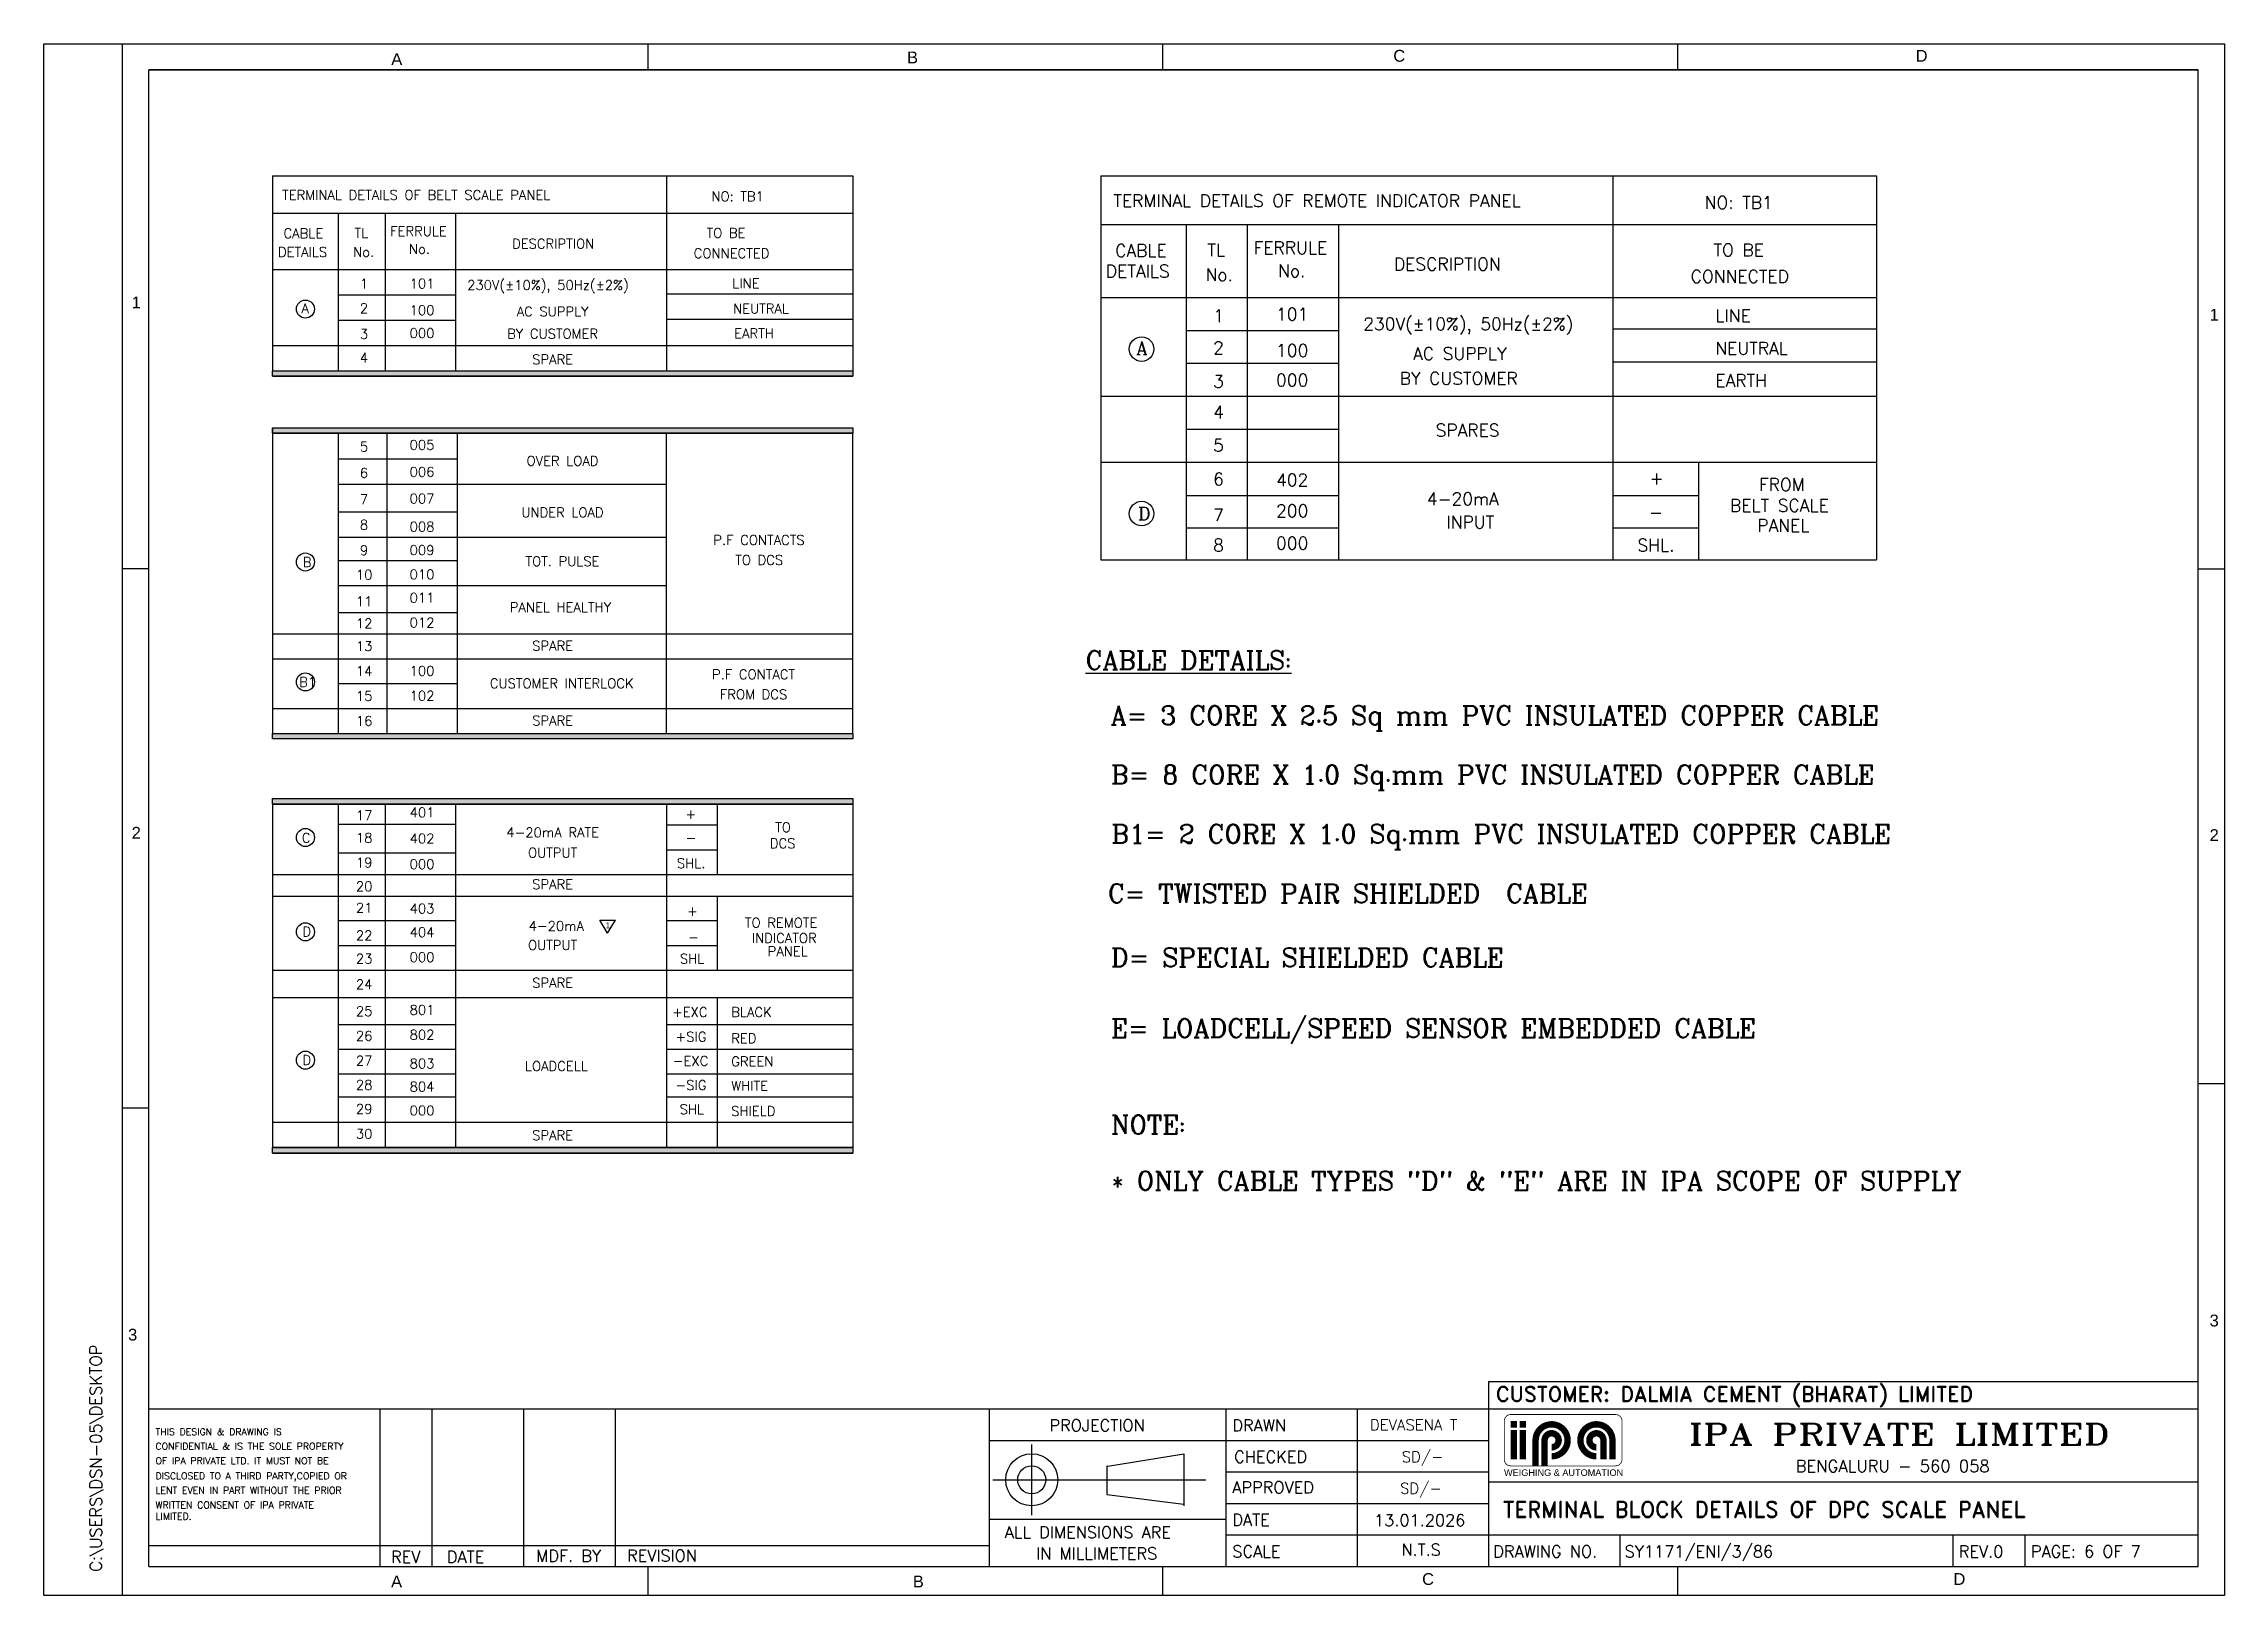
# Model space of a CAD drawing. Header units: inches. Extents: x 784 to 2184505, y 7 to 371504.
# Drawn here: x 860505 to 989016, y 102788 to 194290 of the extents above; entities that cross this region are included whole.
import ezdxf
from ezdxf.enums import TextEntityAlignment as Align

# ---------------------------------------------------------------- set-up
doc = ezdxf.new("R2010")
doc.units = ezdxf.units.IN
doc.header["$MEASUREMENT"] = 0
doc.layers.add('Object', color=2, linetype='Continuous', lineweight=30)
doc.layers.add('SHEET', color=10, linetype='Continuous')
doc.styles.add('ROMAMC', font='romanc.shx', dxfattribs={"height": 7})
doc.styles.add('ROMANC', font='romanc.shx', dxfattribs={"height": 5})
doc.styles.add('ROMAND', font='romand', dxfattribs={"height": 3})
doc.styles.add('ROMANS', font='romans')
doc.styles.add('ROMANT', font='romant', dxfattribs={"width": 1.3, "height": 4})
doc.styles.get("Standard").update_dxf_attribs({"font": 'arial.ttf'})

msp = doc.modelspace()

# ---------------------------------------------------------------- texts
at = {"color": 0}
for s, height, style, p in [('CUSTOMER: DALMIA CEMENT (BHARAT) LIMITED', 891.4686096, 'ROMAND', (946094.89483, 114213.70608, 9781.55083)), ('PROJECTION', 696.694092, 'ROMAND', (919777.7964, 112464.21941, 12132.91572)), ('DRAWN', 696.694092, 'ROMAND', (930555.8806, 112464.21941, 12132.91572)), ('DEVASENA T', 643.056664, 'ROMAND', (938661.4538, 112523.43066, 12132.91572)), ('THIS DESIGN & DRAWING IS', 403.693172, 'ROMANC', (867097.71818, 112231.64423, 12132.91572)), ('CONFIDENTIAL & IS THE SOLE PROPERTY', 403.693172, 'ROMANC', (867097.71818, 111382.85346, 12132.91572)), ('OF IPA PRIVATE LTD. IT MUST NOT BE ', 403.693172, 'ROMANC', (867097.71818, 110523.71158, 12132.91572)), ('CHECKED', 696.694092, 'ROMAND', (930661.00216, 110615.24661, 12132.91572)), ('SD/-', 643.056664, 'ROMAND', (940535.06418, 110636.68323, 12132.91572)), ('DISCLOSED TO A THIRD PARTY,COPIED OR', 403.693172, 'ROMANC', (867097.71818, 109633.51638, 12132.91572)), ('APPROVED', 696.694092, 'ROMAND', (930555.8806, 108809.34927, 12132.91572)), ('SD/-', 643.056664, 'ROMAND', (940436.39515, 108783.99626, 12132.91572)), ('WRITTEN CONSENT OF IPA PRIVATE ', 403.693172, 'ROMANC', (867097.71818, 107915.23262, 12132.91572)), ('LENT EVEN IN PART WITHOUT THE PRIOR ', 403.693172, 'ROMANC', (867097.71818, 108784.72561, 12132.91572)), ('TERMINAL BLOCK DETAILS OF DPC SCALE PANEL', 938.3880101, 'ROMAND', (946501.84352, 107389.21242, 12015.34748)), ('LIMITED.', 403.693172, 'ROMANC', (867097.71818, 107244.69967, 12132.91572)), ('ALL DIMENSIONS ARE ', 696.6940917, 'ROMAND', (917143.65051, 106161.05318, 12132.91572)), ('DATE', 696.694092, 'ROMAND', (930555.8806, 106895.10573, 12132.91572)), ('13.01.2026', 697.03662, 'ROMAND', (938908.0597, 106870.51931, 12132.91572)), ('REV', 696.694092, 'ROMAND', (880979.7729, 104710.48299, 12132.91572)), ('DATE', 696.694092, 'ROMAND', (884265.03648, 104710.48299, 12132.91572)), ('REVISION', 696.694092, 'ROMAND', (894884.54541, 104786.67858, 12132.91572)), ('IN MILLIMETERS', 696.6940917, 'ROMAND', (918995.15543, 104912.1286, 12132.91572)), ('SCALE', 696.694092, 'ROMAND', (930555.8806, 105033.57115, 12132.91572)), ('N.T.S', 696.694092, 'ROMAND', (940513.67556, 105131.93335, 12132.91572)), ('DRAWING NO.', 696.6940917, 'ROMAND', (945931.42147, 105032.81576, 12132.91572)), ('SY1171/ENI/3/86', 696.6940917, 'ROMAND', (953672.46693, 105032.81576, 12132.91572)), ('REV.0', 696.694092, 'ROMAND', (973364.19532, 105032.81576, 12132.91572)), ('PAGE: 6 OF 7', 696.6940917, 'ROMAND', (977614.03304, 105032.81576, 12132.91572))]:
    msp.add_text(s, height=height, dxfattribs=dict(at, style=style)).set_placement(p)
at = {"color": 4, "style": 'ROMANT', "width": 1.3}
msp.add_text('IPA PRIVATE LIMITED', height=1258.2536029, dxfattribs=at).set_placement((957447.34266, 111672.49081, 424861.84625))
at = {"color": 4, "style": 'ROMAND'}
msp.add_text('BENGALURU - 560 058', height=707.7676516, dxfattribs=at).set_placement((963751.66564, 110064.65234, 424861.84625))
at = {"color": 0, "style": 'ROMAND'}
msp.add_text('MDF. BY', height=696.694092, dxfattribs=at).set_placement((891443.19803, 105121.43159, 12132.91572), align=Align.MIDDLE)
at = {"layer": 'Object', "color": 7, "insert": (942827.88561, 110219.53637), "char_height": 385.1902062, "width": 14498.5023624, "attachment_point": 1, "style": 'ROMANS'}
msp.add_mtext('\\pxqc;{\\fArial|b0|i0|c0|p0;\\C4;WEIGHING & AUTOMATION}', dxfattribs=at)
at = {"layer": 'SHEET', "color": 0, "linetype": 'Continuous'}
for s, height, p in [('A', 696.69409, (880990.23654, 193027.87012, 12132.91572)), ('B', 696.69409, (911386.00791, 193124.57717, 12132.91572)), ('C', 696.69409, (940039.34671, 193221.28444, 12132.91572)), ('D', 696.69409, (970822.32535, 193221.28444, 12132.91572)), ('1', 696.69409, (865692.28545, 178679.01395, 12132.91572)), ('1', 696.69409, (988144.70839, 177952.35082, 12132.91572)), ('2', 696.69409, (865692.28545, 147406.75106, 12132.91572)), ('2', 696.69409, (988144.70839, 147270.13033, 12132.91572)), ('1', 350, (893625.902, 142128.05216, 12132.91572)), ('3', 696.69409, (865482.1993, 117813.53564, 12132.91572)), ('3', 696.69409, (988144.70839, 118647.1194, 12132.91572)), ('C', 696.69409, (941737.88801, 103405.4061, 12132.91572)), ('D', 696.69409, (973047.84548, 103405.40566, 12132.91572)), ('A', 696.69409, (880979.7729, 103261.26125, 12132.91572)), ('B', 696.69409, (911726.50051, 103261.26125, 12132.91572))]:
    msp.add_text(s, height=height, dxfattribs=at).set_placement(p)
at = {"layer": 'SHEET', "color": 0, "linetype": 'Continuous', "style": 'ROMAMC'}
for s, height, p in [('TERMINAL DETAILS OF BELT SCALE PANEL', 568.2808043, (874558.19715, 185080.49434, 7065.37721)), ('NO: TB1', 568.280804, (899857.48372, 184996.29009, 7065.37721)), ('TERMINAL DETAILS OF REMOTE INDICATOR PANEL', 738.185103, (923540.99457, 184656.09997, 7065.37721)), ('NO: TB1', 738.185103, (958387.94846, 184546.72038, 7065.37721)), ('CABLE', 568.280804, (874643.76164, 182818.11108, 7065.37721)), ('TL', 568.280804, (878821.49715, 182841.7132, 7065.37721)), ('FERRULE', 568.280804, (880925.01613, 182944.08729, 7065.37721)), ('DESCRIPTION', 568.2808043, (888110.21361, 182202.06143, 7065.37721)), ('TO BE', 568.280804, (899574.34434, 182841.7132, 7065.37721)), ('TL', 738.185103, (929078.93379, 181747.96921, 7065.37721)), ('FERRULE', 738.185103, (931811.36178, 181880.95105, 7065.37721)), ('TO BE', 738.185103, (958905.73649, 181747.96921, 7065.37721)), ('DETAILS', 568.280804, (874315.47582, 181715.52961, 7065.37721)), ('No.', 568.280804, (878741.43637, 181722.32244, 7065.37721)), ('No.', 568.280804, (882033.93974, 181898.22685, 7065.37721)), ('CONNECTED', 568.280804, (898816.69033, 181642.36597, 7065.37721)), ('DETAILS', 738.185103, (923099.10702, 180506.62552, 7065.37721)), ('CABLE', 738.185103, (923652.1411, 181717.31054, 7065.37721)), ('No.', 738.185103, (933251.83079, 180522.3998, 7065.37721)), ('DESCRIPTION', 738.185103, (940076.61918, 180917.07469, 7065.37721)), ('1', 568.2808, (879137.63815, 179858.06076, 7065.37721)), ('101', 568.280804, (882075.81856, 179857.00693, 7065.37721)), ('230V(±10%), 50Hz(±2%)', 568.2808043, (885463.54026, 179768.72344, 7065.37721)), ('LINE', 568.280804, (901090.05947, 179863.34233, 7065.37721)), ('No.', 738.185103, (928974.93648, 180293.90358, 7065.37721)), ('CONNECTED', 738.185103, (957567.32737, 180190.04176, 7065.37721)), ('A', 568.2808, (875706.29899, 178403.3459, 7065.37721)), ('2', 568.2808, (879137.63815, 178403.3459, 7065.37721)), ('100', 568.280804, (882075.81856, 178284.65244, 7065.37721)), ('NEUTRAL', 568.280804, (901137.94725, 178381.38276, 7065.37721)), ('101', 738.185103, (933132.10978, 177967.51412, 7065.37721)), ('3', 568.2808, (879137.63815, 176876.57328, 7065.37721)), ('000', 568.280804, (882075.81856, 176939.05526, 7065.37721)), ('EARTH', 568.280804, (901203.22525, 176916.18998, 7065.37721)), ('1', 738.1851, (929423.19249, 177872.26591, 7065.37721)), ('230V(±10%), 50Hz(±2%)', 738.185103, (938272.86437, 177387.98818, 7065.37721)), ('LINE', 738.185103, (959018.8549, 177879.12657, 7065.37721)), ('A', 771.33865, (924894.95991, 175960.55905, 440.57721)), ('2', 738.1851, (929423.19249, 175982.62116, 7065.37721)), ('100', 738.185103, (933132.10978, 175828.4408, 7065.37721)), ('AC SUPPLY', 738.185103, (941210.04665, 175637.60929, 7065.37721)), ('NEUTRAL', 738.185103, (959018.8549, 175954.0915, 7065.37721)), ('4', 568.2808, (879137.63815, 175481.40195, 7065.37721)), ('000', 738.185103, (933132.10978, 174080.53768, 7065.37721)), ('BY CUSTOMER', 738.185103, (940411.61667, 174180.57874, 7065.37721)), ('EARTH', 738.185103, (959018.8549, 174050.83614, 7065.37721)), ('3', 738.1851, (929423.19249, 173999.37487, 7065.37721)), ('4', 738.1851, (929423.19249, 172187.07594, 7065.37721)), ('5', 738.1851, (929423.19249, 170234.6818, 7065.37721)), ('SPARES', 738.185103, (942536.00504, 171121.66672, 7065.37721)), ('5', 568.2808, (879138.12721, 170234.20161, 7065.37721)), ('005', 568.280804, (882076.30762, 170340.45318, 7065.37721)), ('6', 568.2808, (879138.12721, 168688.30583, 7065.37721)), ('006', 568.280804, (882076.30762, 168753.24166, 7065.37721)), ('6', 738.1851, (929423.19249, 168243.71465, 7065.37721)), ('402', 738.185103, (933132.10978, 168190.39003, 7065.37721)), ('+', 738.1851, (955149.24179, 168298.35952, 7065.37721)), ('FROM', 738.185103, (961588.13214, 167918.16694, 268049.47721)), ('7', 568.2808, (879138.12721, 167127.15549, 7065.37721)), ('007', 568.280804, (882076.30762, 167180.0531, 7065.37721)), ('200', 738.185103, (933132.10978, 166368.69788, 7065.37721)), ('4-20mA', 738.185103, (942015.39355, 167076.52999, 7065.37721)), ('BELT SCALE', 738.185103, (959881.43737, 166687.30045, 268049.47721)), ('8', 568.2808, (879138.12721, 165632.62723, 7065.37721)), ('008', 568.280804, (882076.30762, 165521.10848, 7065.37721)), ('D', 771.33865, (925006.58704, 166192.34217, 440.57721)), ('7', 738.1851, (929423.19249, 166128.37492, 7065.37721)), ('INPUT', 738.185103, (943173.40996, 165705.2731, 7065.37721)), ('-', 738.1851, (955116.76847, 166294.77935, 7065.37721)), ('PANEL', 738.185103, (961491.54213, 165501.96224, 268049.47721)), ('9', 568.2808, (879142.61383, 164128.45725, 7065.37721)), ('009', 568.280804, (882076.30762, 164138.47725, 7065.37721)), ('P.F CONTACTS', 568.2808043, (899968.79067, 164736.19961, 7065.37721)), ('8', 738.1851, (929423.19249, 164343.61522, 7065.37721)), ('000', 738.185103, (933132.10978, 164461.12344, 7065.37721)), ('SHL.', 738.185103, (954427.71273, 164345.54136, 7065.37721)), ('B', 568.2808, (875775.29111, 163430.37565, 7065.37721)), ('10', 568.280804, (878905.61733, 162689.68554, 7065.37721)), ('010', 568.280804, (882076.30762, 162704.12454, 7065.37721)), ('TO DCS', 568.280804, (901262.60585, 163557.29808, 7065.37721)), ('11', 568.280804, (878905.61733, 161118.39701, 7065.37721)), ('011', 568.280804, (882076.30762, 161330.66856, 7065.37721)), ('PANEL HEALTHY', 568.2808043, (887978.27588, 160772.90573, 7065.37721)), ('12', 568.280804, (878905.61733, 159819.12474, 7065.37721)), ('012', 568.280804, (882076.30762, 159866.32393, 7065.37721)), ('13', 568.280804, (878905.61733, 158475.67918, 7065.37721)), ('%%UCABLE DETAILS:', 1101.3855679, (921903.98182, 157382.93866, 6066.45786)), ('B1', 568.280804, (875561.60616, 156356.72748, 7065.37721)), ('14', 568.280804, (878905.61733, 157006.40191, 7065.37721)), ('100', 568.280804, (882076.30762, 157014.17548, 7065.37721)), ('P.F CONTACT', 568.2808043, (899892.45505, 156809.25263, 7065.37721)), ('15', 568.280804, (878905.61733, 155537.12464, 7065.37721)), ('102', 568.280804, (882076.30762, 155549.83084, 7065.37721)), ('FROM DCS', 568.280804, (900356.47924, 155630.35109, 7065.37721)), ('16', 568.280804, (878905.61733, 154067.84737, 7065.37721)), ('A= 3 CORE X 2.5 Sq mm PVC INSULATED COPPER CABLE', 1101.3855679, (923382.9297, 154130.09728, 6066.45786)), ('B= 8 CORE X 1.0 Sq.mm PVC INSULATED COPPER CABLE', 1101.3855679, (923405.5386, 150636.39341, 6066.45786)), ('401', 568.280804, (882076.30762, 148672.24234, 7065.37721)), ('17', 568.280804, (878905.61733, 148495.20732, 7065.37721)), ('+', 568.2808, (898323.98487, 148575.9156, 7065.37721)), ('TO', 568.280804, (903615.65681, 147797.23401, 207979.73036)), ('B1= 2 CORE X 1.0 Sq.mm PVC INSULATED COPPER CABLE', 1101.3855679, (923428.14751, 147142.68955, 6066.45786)), ('C', 568.2808, (875723.92533, 147174.51419, 7065.37721)), ('18', 568.280804, (878905.61733, 147174.51419, 7065.37721)), ('402', 568.280804, (882076.30762, 147135.16343, 7065.37721)), ('-', 568.2808, (898335.97218, 147176.6809, 7065.37721)), ('DCS', 568.280804, (903302.96979, 146849.66977, 207979.73036)), ('19', 568.280804, (878905.61733, 145716.73142, 7065.37721)), ('000', 568.280804, (882076.30762, 145615.54614, 7065.37721)), ('SHL.', 568.280804, (897823.92073, 145672.1154, 7065.37721)), ('20', 568.280804, (878905.61733, 144313.7571, 7065.37721)), ('C= TWISTED PAIR SHIELDED  CABLE', 1101.3855679, (923217.55011, 143634.38877, 6066.45786)), ('21', 568.280804, (878905.61733, 143046.99937, 7065.37721)), ('403', 568.280804, (882076.30762, 143005.9482, 7065.37721)), ('+', 568.2808, (898420.29042, 142854.71508, 7065.37721)), ('TO REMOTE', 568.280804, (901831.68138, 142167.75402, 7065.37721)), ('D', 568.2808, (875756.87299, 141649.60153, 11946.0053)), ('22', 568.280804, (878905.61733, 141418.53659, 7065.37721)), ('404', 568.280804, (882076.30762, 141603.54564, 7065.37721)), ('-', 568.2808, (898480.82552, 141312.28873, 7065.37721)), ('INDICATOR', 568.280804, (902238.19374, 141265.17589, 207979.73036)), ('23', 568.280804, (878905.61733, 140044.56592, 7065.37721)), ('000', 568.280804, (882076.30762, 140135.02788, 7065.37721)), ('SHL', 568.280804, (898003.56839, 140046.04873, 7065.37721)), ('PANEL', 568.280804, (903170.62799, 140482.0114, 207979.73036)), ('D= SPECIAL SHIELDED CABLE', 1101.3855679, (923403.79304, 139860.61122, 6066.45786)), ('24', 568.280804, (878905.61733, 138532.71777, 7065.37721)), ('25', 568.280804, (878905.61733, 136950.8049, -193848.97594)), ('801', 568.280804, (882076.30762, 137026.97592, 7065.37721)), ('+EXC', 568.280804, (897536.00953, 136896.60277, 7065.37721)), ('BLACK', 568.280804, (901027.1853, 136896.60277, 7065.37721)), ('E= LOADCELL/SPEED SENSOR EMBEDDED CABLE', 1101.3855679, (923404.97776, 135684.62766, 6066.45786)), ('26', 568.280804, (878905.61733, 135495.57857, -193848.97594)), ('802', 568.280804, (882076.30762, 135561.72708, 7065.37721)), ('RED', 568.280804, (901027.1853, 135357.76562, 7065.37721)), ('D', 568.2808, (875756.87299, 134071.64927, 11946.0053)), ('27', 568.280804, (878905.61733, 134028.43028, -193848.97594)), ('803', 568.280804, (882076.30762, 133862.77456, 7065.37721)), ('GREEN', 568.280804, (901027.1853, 133988.57603, 7065.37721)), ('28', 568.280804, (878905.61733, 132607.41508, 7065.37721)), ('804', 568.280804, (882076.30762, 132502.50576, 7065.37721)), ('WHITE', 568.280804, (901027.1853, 132550.40428, 7065.37721)), ('29', 568.280804, (878905.61733, 131188.92878, 7065.37721)), ('000', 568.280804, (882076.30762, 131095.95218, 7065.37721)), ('SHIELD', 568.280804, (901023.31432, 131062.83158, 7065.37721)), ('NOTE: ', 1101.385568, (923404.97776, 130001.38751, 6066.45786)), ('30', 568.280804, (878905.61733, 129720.03206, -193848.97594)), ('* ONLY CABLE TYPES "D" & "E" ARE IN IPA SCOPE OF SUPPLY', 1101.3855679, (923404.97776, 126691.87998, 6066.45786))]:
    msp.add_text(s, height=height, dxfattribs=at).set_placement(p)
for s, height, p in [('AC SUPPLY', 568.280804, (890500.77441, 178492.73315, 7065.37721)), ('BY CUSTOMER', 568.2808043, (890500.77441, 177183.57842, 7065.37721)), ('SPARE', 568.280804, (890500.77441, 175666.24993, 7065.37721)), ('OVER LOAD', 568.280804, (891082.21994, 169686.39238, 7065.37721)), ('UNDER LOAD', 568.280804, (891082.21994, 166648.59093, 7065.37721)), ('TOT. PULSE', 568.280804, (891082.21994, 163764.81784, 7065.37721)), ('SPARE', 568.280804, (890501.26347, 158780.19453, 7065.37721)), ('CUSTOMER INTERLOCK', 568.2808043, (891039.70555, 156562.3231, 7065.37721)), ('SPARE', 568.280804, (890501.26347, 154372.36272, 7065.37721)), ('4-20mA RATE', 568.2808043, (890501.26347, 147780.05171, 7065.37721)), ('OUTPUT', 568.280804, (890501.26347, 146584.17726, 7065.37721)), ('SPARE', 568.280804, (890501.26347, 144719.00051, 7065.37721)), ('OUTPUT', 568.280804, (890501.26347, 141130.31425, 7065.37721)), ('4-20mA ', 568.280804, (890915.00283, 142260.94853, 7065.37721)), ('SPARE', 568.280804, (890501.26347, 138911.35298, 7065.37721)), ('+SIG', 568.280804, (898655.22074, 135728.21085, 7065.37721)), ('LOADCELL', 568.280804, (890720.54673, 133997.99374, 7065.37721)), ('-EXC', 568.280804, (898630.68343, 134304.25948, 7065.37721)), ('-SIG', 568.280804, (898655.22074, 132877.56843, 7065.37721)), ('SHL', 568.280804, (898704.29536, 131453.73966, 7065.37721)), ('SPARE', 568.280804, (890501.26347, 129920.0244, -193848.97594))]:
    msp.add_text(s, height=height, dxfattribs=at).set_placement(p, align=Align.MIDDLE)
at = {"layer": 'SHEET', "color": 124, "linetype": 'Continuous', "style": 'ROMAND'}
msp.add_text('C:\\USERS\\DSN-05\\DESKTOP', height=704.430188, rotation=90, dxfattribs=at).set_placement((863933.76993, 104176.97022, 12132.91572))

# ---------------------------------------------------------------- hatches: boundary and pattern name
for points in [[(873990.52475, 174996.48135), (873990.52475, 174671.77787), (908195.52188, 174671.77787), (908195.52188, 174996.48135)], [(873990.52475, 171638.18613), (873990.52475, 171313.48265), (908195.52188, 171313.48265), (908195.52188, 171638.18613)], [(873990.52475, 153612.56436), (873990.52475, 153287.86089), (908195.52188, 153287.86089), (908195.52188, 153612.56436)], [(873991.01382, 149775.05241), (873991.01382, 149450.34894), (908196.01095, 149450.34894), (908196.01095, 149775.05241)], [(873991.01382, 129198.84981), (873991.01382, 128874.14634), (908196.01095, 128874.14634), (908196.01095, 129198.84981)]]:
    msp.add_hatch(color=256).paths.add_polyline_path(points)

# ---------------------------------------------------------------- linework, layer by layer
at = {"linetype": 'Continuous'}
for p, q in [((873990.03569, 186499.97094, 7065.37721), (908195.52188, 186499.97094, 7065.37721)), ((897218.23581, 186499.97094, 7065.37721), (897218.23581, 174996.48135, 7065.37721)), ((922802.9645, 186499.97094, 7065.37721), (968510.43524, 186499.97094, 7065.37721)), ((922802.9645, 186499.97094, 7065.37721), (922802.9645, 163840.57968, 7065.37721)), ((952975.91979, 186499.97094, 7065.37721), (952975.91979, 163840.57968, 7065.37721)), ((968510.43524, 186499.97094, 7065.37721), (968510.43524, 163840.57968, 7065.37721)), ((873990.03569, 184287.7614, 7065.37721), (908195.52188, 184287.7614, 7065.37721)), ((877861.40238, 184287.7614, 7065.37721), (877861.40238, 174996.48135, 7065.37721)), ((880626.6643, 184287.7614, 7065.37721), (880626.6643, 174996.48135, 7065.37721)), ((884774.55718, 184287.7614, 7065.37721), (884774.55718, 174996.48135, 7065.37721)), ((922802.9645, 183626.35615, 7065.37721), (968510.43524, 183626.35615, 7065.37721)), ((927831.79038, 183626.35615, 7065.37721), (927831.79038, 163840.57968, 7065.37721)), ((931423.80887, 183626.35615, 7065.37721), (931423.80887, 163840.57968, 7065.37721)), ((936811.8366, 183626.35615, 7065.37721), (936811.8366, 163840.57968, 7065.37721)), ((877861.40238, 179476.20566, 7065.37721), (884774.55718, 179476.20566, 7065.37721)), ((897218.23581, 179542.11393, 7065.37721), (908195.52188, 179542.11393, 7065.37721)), ((877861.40238, 177982.96422, 7065.37721), (884774.55718, 177982.96422, 7065.37721)), ((897218.23581, 178046.71999, 7065.37721), (908195.52188, 178046.71999, 7065.37721)), ((927831.79038, 177376.24398, 7065.37721), (936811.8366, 177376.24398, 7065.37721)), ((952975.91979, 177461.85747, 7065.37721), (968510.43524, 177461.85747, 7065.37721)), ((873990.03569, 176489.72279, 7065.37721), (908195.52188, 176489.72279, 7065.37721)), ((873990.03569, 174996.48135, 7065.37721), (908195.52188, 174996.48135, 7065.37721)), ((927831.79038, 175436.55399, 7065.37721), (936811.8366, 175436.55399, 7065.37721)), ((952975.91979, 175519.37143, 7065.37721), (968510.43524, 175519.37143, 7065.37721)), ((922802.9645, 173496.86401, 7065.37721), (968510.43524, 173496.86401, 7065.37721)), ((873990.52475, 171313.48265, 7065.37721), (908196.01095, 171313.48265, 7065.37721)), ((880737.74989, 171313.48265, 7065.37721), (880737.74989, 159489.67344, 7065.37721)), ((927831.79038, 171557.17403, 7065.37721), (936811.8366, 171557.17403, 7065.37721)), ((877861.89144, 169803.63697, 7065.37721), (884885.64277, 169803.63697, 7065.37721)), ((922802.9645, 169617.48404, 7065.37721), (968510.43524, 169617.48404, 7065.37721)), ((958018.22614, 169617.48404, 7065.37721), (958020.70045, 163813.43519, 7065.37721)), ((958018.34053, 169617.48404, 7065.37721), (958020.70045, 163840.57968, 7065.37721)), ((877861.89144, 168310.39554, 7065.37721), (897218.72488, 168310.39554, 7065.37721)), ((927833.37398, 167650.18803, 7065.37721), (936813.4202, 167650.18803, 7065.37721)), ((952977.5034, 167650.18803, 7065.37721), (958020.70045, 167650.18803, 7065.37721)), ((877861.89081, 166674.41858, 7065.37721), (884885.64277, 166674.41858, 7065.37721)), ((877861.89144, 165181.17714, 7065.37721), (897218.72488, 165181.17714, 7065.37721)), ((927833.37398, 165733.24881, 7065.37721), (936813.4202, 165733.24881, 7065.37721)), ((952977.5034, 165733.24881, 7065.37721), (958020.70045, 165733.24881, 7065.37721)), ((877861.89144, 163807.94234, 7065.37721), (884885.64277, 163807.94234, 7065.37721)), ((922804.5481, 163840.57968, 7065.37721), (968512.01885, 163840.57968, 7065.37721)), ((877861.89144, 162335.42529, 7065.37721), (897218.72488, 162335.42529, 7065.37721)), ((877861.89144, 160737.27178, 7065.37721), (884885.64277, 160737.27178, 7065.37721)), ((873990.52475, 159489.67344, 7065.37721), (908196.01095, 159489.67344, 7065.37721)), ((880737.74989, 159489.67344, 7065.37721), (880737.74989, 153612.56436, 7065.37721)), ((873990.52475, 158020.39617, 7065.37721), (908196.01095, 158020.39617, 7065.37721)), ((873990.52475, 158020.39617, 7065.37721), (908196.01095, 158020.39617, 7065.37721)), ((877861.89144, 156551.1189, 7065.37721), (884885.64277, 156551.1189, 7065.37721)), ((877861.89144, 156551.1189, 7065.37721), (884885.64277, 156551.1189, 7065.37721)), ((873990.52475, 155081.84163, 7065.37721), (908196.01095, 155081.84163, 7065.37721)), ((873990.52475, 155081.84163, 7065.37721), (908196.01095, 155081.84163, 7065.37721)), ((873990.52475, 149450.34894, 7065.37721), (873990.52475, 129198.84981, 7065.37721)), ((873990.52475, 149450.34894, 7065.37721), (908196.01095, 149450.34894, 7065.37721)), ((873990.52475, 149450.34894, 7065.37721), (908196.01095, 149450.34894, 7065.37721)), ((880627.15336, 149450.34894, 7065.37721), (880627.15336, 129198.84981, 7065.37721)), ((884775.04624, 149450.34894, 7065.37721), (884775.04624, 129198.84981, 7065.37721)), ((897218.72488, 149450.34894, 7065.37721), (897218.72488, 145118.28995, 7065.37721)), ((897218.72488, 149450.34894, 7065.37721), (897218.72488, 145118.28995, 7065.37721)), ((900190.11796, 149450.34894, 7065.37721), (900190.11796, 145293.59485, 7065.37721)), ((877861.89144, 148259.59648, 7065.37721), (884775.04624, 148259.59648, 7065.37721)), ((897220.44879, 148224.02823, 7065.37721), (900190.11796, 148224.02823, 7065.37721)), ((877861.89144, 146576.1263, 7065.37721), (884775.04624, 146576.1263, 7065.37721)), ((897218.72488, 146749.26583, 7065.37721), (900190.11796, 146749.26583, -203247.95649)), ((873990.52475, 145293.59485, 7065.37721), (908196.01095, 145293.59485, 7065.37721)), ((873990.52475, 144011.06341, 7065.37721), (908196.01095, 144011.06341, 7065.37721)), ((900190.11796, 144011.06341, 7065.37721), (900190.11796, 139657.31151, 7065.37721)), ((897218.72488, 143642.56285, 7065.37721), (897218.72488, 129198.84981, 7065.37721)), ((897218.72488, 143642.56285, 7065.37721), (897218.72488, 129198.84981, 7065.37721)), ((900190.11796, 143579.80183, 7065.37721), (900190.11796, 139636.41472, 7065.37721)), ((877861.89144, 142590.08174, 7065.37721), (884775.04624, 142590.08174, 7065.37721)), ((897218.72488, 142590.08174, 7065.37721), (900190.11796, 142590.08174, 7065.37721)), ((877861.89144, 141114.35464, 7065.37721), (884775.04624, 141114.35464, 7065.37721)), ((897218.72488, 141114.35464, 7065.37721), (900190.11796, 141114.35464, 7065.37721)), ((873990.52475, 139657.31151, 7065.37721), (908196.01095, 139657.31151, 7065.37721)), ((900190.11796, 138039.6981, 7065.37721), (900190.11796, 129198.84981, 7065.37721)), ((877912.07922, 136444.8991, -193848.97594), (884775.04624, 136444.8991, -193848.97594)), ((897218.72488, 136444.8991, -193848.97594), (908196.01095, 136444.8991, -193848.97594)), ((877912.07922, 134995.00229, -193848.97594), (884775.04624, 134995.00229, -193848.97594)), ((897218.72488, 134995.00229, -193848.97594), (908196.01095, 134995.00229, -193848.97594)), ((877861.89144, 133548.46033, 7065.37721), (884775.04624, 133548.46033, 7065.37721)), ((897218.72488, 133548.46033, 7065.37721), (908196.01095, 133548.46033, 7065.37721)), ((877861.89144, 132185.33269, 7065.37721), (884775.04624, 132185.33269, 7065.37721)), ((897218.72488, 132185.33269, 7065.37721), (908196.01095, 132185.33269, 7065.37721))]:
    msp.add_line(p, q, dxfattribs=at)
for p, q in [((873990.03569, 186499.97094, 7065.37721), (873990.03569, 174996.48135, 7065.37721)), ((908195.52188, 186499.97094, 7065.37721), (908195.52188, 174996.48135, 7065.37721)), ((873990.52475, 171638.18613, 7065.37721), (873991.04194, 153612.56436, 7065.37721)), ((877861.89144, 171313.48265, 7065.37721), (877861.89144, 159489.67344, 7065.37721)), ((884885.64277, 159489.67344, 7065.37721), (884885.64277, 171313.48265, 7065.37721)), ((897218.72488, 159489.67344, 7065.37721), (897218.72488, 171313.48265, 7065.37721)), ((908195.52188, 153612.56436, 7065.37721), (908196.01095, 171313.48265, 7065.37721)), ((877861.89144, 159489.67344, 7065.37721), (877861.89144, 153612.56436, 7065.37721)), ((884885.64277, 153612.56436, 7065.37721), (884885.64277, 159489.67344, 7065.37721)), ((897218.72488, 153612.56436, 7065.37721), (897218.72488, 159489.67344, 7065.37721)), ((877861.89144, 149450.34894, 7065.37721), (877861.89144, 129198.84981, 7065.37721)), ((908196.01095, 149450.34894, 7065.37721), (908196.01095, 129198.84981, 7065.37721)), ((897218.72488, 145118.28995, 7065.37721), (897218.72488, 143642.56285, 7065.37721)), ((893277.5691, 142610.01677), (894196.99253, 142610.01677)), ((893737.28082, 141836.35559), (893277.5691, 142610.01677)), ((893737.28082, 141836.35559), (894196.99253, 142610.01677)), ((873990.52475, 138039.6981, 7065.37721), (908196.01095, 138039.6981, -193848.97594)), ((897218.72488, 138039.6981, -193848.97594), (908196.01095, 138039.6981, -193848.97594)), ((897218.72488, 136444.8991, -81418.40539), (908196.01095, 136444.8991, 7065.37721)), ((873990.52475, 130686.60408, 7065.37721), (908196.01095, 130686.60408, -193848.97594)), ((908196.01095, 129198.84981, 7065.37721), (873990.52475, 129198.84981, 7065.37721))]:
    msp.add_line(p, q)
at = {"color": 7, "linetype": 'Continuous'}
for p, q in [((873990.52475, 174996.48135, 7065.37721), (908195.52188, 174996.48135, 7065.37721)), ((873990.52475, 174671.77787, 7065.37721), (908195.52188, 174671.77787, 7065.37721)), ((873990.52475, 171313.48265, 7065.37721), (908195.52188, 171313.48265, 7065.37721)), ((873991.01382, 149450.34894, 7065.37721), (908196.01095, 149450.34894, 7065.37721)), ((873991.01382, 128874.14634, 7065.37721), (908196.01095, 128874.14634, 7065.37721))]:
    msp.add_line(p, q, dxfattribs=at)
at = {"color": 0}
for p, q in [((918732.14322, 107519.95324, 12132.91572), (918732.14322, 111687.68146, 12132.91572)), ((927690.15015, 111113.39918, 12132.91572), (923213.44381, 110394.15244, 12132.91572)), ((927690.02814, 111139.18754, 12132.91572), (927690.02814, 108071.23494, 12132.91572)), ((916433.5369, 109605.21124, 12132.91572), (928987.09804, 109605.21124, 12132.91572)), ((923150.71052, 110432.57455, 12132.91572), (923150.71052, 108733.84345, 12132.91572)), ((923150.71052, 108733.84345, 12132.91572), (927690.02814, 108173.90443, 12132.91572))]:
    msp.add_line(p, q, dxfattribs=at)
at = {"elevation": 7065.37721}
for points in [[(873990.52475, 174996.48135), (908195.52188, 174996.48135), (908195.52188, 174671.77787), (873990.52475, 174671.77787)], [(873990.52475, 171638.18613), (908195.52188, 171638.18613), (908195.52188, 171313.48265), (873990.52475, 171313.48265)], [(873990.52475, 153612.56436), (908195.52188, 153612.56436), (908195.52188, 153287.86089), (873990.52475, 153287.86089)], [(873991.01382, 149775.05241), (908196.01095, 149775.05241), (908196.01095, 149450.34894), (873991.01382, 149450.34894)], [(873991.01382, 129198.84981), (908196.01095, 129198.84981), (908196.01095, 128874.14634), (873991.01382, 128874.14634)]]:
    msp.add_lwpolyline(points, close=True, dxfattribs=at)
for centre, radius in [((875934.31427, 178635.54339, 11946.0053), 532.32865), ((925204.44951, 176275.72524, 7065.37721), 722.54009), ((925204.44951, 166577.27533, 7065.37721), 722.54009), ((875934.80334, 163722.00124, 11946.0053), 532.32865), ((875934.80334, 156648.35308, 11946.0053), 532.32865), ((875934.80334, 147477.14452, 11946.0053), 532.32865), ((875934.80334, 141915.16744, 11946.0053), 532.32865), ((875934.80334, 134349.02581, 11946.0053), 532.32865)]:
    msp.add_circle(centre, radius)
at = {"color": 0}
for radius in [1533.9763, 827.36331]:
    msp.add_circle((918732.14322, 109605.21124, 12132.91572), radius, dxfattribs=at)
at = {"layer": 'SHEET', "color": 124, "linetype": 'Continuous', "true_color": 0x00a183}
for p, q in [((865159.05495, 102788.47582, 12132.91572), (865159.05495, 194269.90309, 12132.91572)), ((896123.2368, 192748.30624, 12132.91572), (896123.2368, 194289.66212, 12132.91572)), ((866707.26404, 192748.30624, 12132.91572), (987467.57328, 192748.30624, 12132.91572)), ((866707.26404, 192748.30624, 12132.91572), (987467.57328, 192748.30624, 12132.91572)), ((866707.26404, 192748.30624, 12132.91572), (987467.57328, 192748.30624, 12132.91572)), ((987467.57328, 192748.30624, 12132.91572), (866707.26404, 192748.30624, 12132.91572)), ((866707.26404, 104500.38795, 12132.91572), (866707.26404, 192748.30624, 12132.91572)), ((987467.57328, 104500.38795, 12132.91572), (987467.57328, 192748.30624, 12132.91572)), ((989006.00165, 132960.8238, 12132.91572), (987467.57328, 132961.06923, 12132.91572)), ((945665.92777, 113789.64251, 12132.91572), (945665.92777, 115406.58465, 12132.91572)), ((945665.92777, 115406.58465, 12132.91572), (987467.57328, 115406.58465, 12132.91572)), ((866707.26404, 113789.64251, 12132.91572), (987467.57328, 113789.64251, 12132.91572)), ((866707.26404, 113789.64251, 12132.91572), (987467.57328, 113789.64251, 12132.91572)), ((880326.84683, 113789.64251, 12132.91572), (880326.84683, 104500.38795, 12132.91572)), ((883398.43572, 104488.31125, 12132.91572), (883398.43572, 113777.56581, 12132.91572)), ((888804.57082, 104500.38795, 12132.91572), (888804.57082, 113789.64251, 12132.91572)), ((894210.70591, 104500.38795, 12132.91572), (894210.70591, 113789.64251, 12132.91572)), ((916249.95501, 104500.38795, 12132.91572), (916249.95501, 113789.64251, 12132.91572)), ((930183.83684, 104500.38795, 12132.91572), (930183.83684, 113789.64251, 12132.91572)), ((937924.88231, 104500.38795, 12132.91572), (937924.88231, 113789.64251, 12132.91572)), ((945665.92777, 104500.38795, 12132.91572), (945665.92777, 113789.64251, 12132.91572)), ((916249.95501, 111931.7916, 12132.91572), (945665.92777, 111931.7916, 12132.91572)), ((930183.83684, 110073.94069, 12132.91572), (945665.92777, 110073.94069, 12132.91572)), ((945665.92777, 109480.92935, 12132.91572), (987467.57328, 109480.92935, 12132.91572)), ((930183.83684, 108216.08977, 12132.91572), (945665.92777, 108216.08977, 12132.91572)), ((916249.95501, 107287.16432, 12132.91572), (930183.83684, 107287.16432, 12132.91572)), ((866707.26404, 105738.95523, 12132.91572), (916249.95501, 105738.95523, 12132.91572)), ((930183.83684, 106358.23886, 12132.91572), (987467.57328, 106358.23886, 12132.91572)), ((953406.97324, 104500.38795, 12132.91572), (953406.97324, 106358.23886, 12132.91572)), ((973035.50057, 104500.38795, 12132.91572), (973035.50057, 106358.23886, 12132.91572)), ((977285.33829, 104500.38795, 12132.91572), (977285.33829, 106358.23886, 12132.91572)), ((866707.26404, 104500.38795, 12132.91572), (987467.57328, 104500.38795, 12132.91572)), ((926468.13502, 102788.47582, 12132.91572), (926468.13502, 104500.38795, 12132.91572)), ((956813.03324, 102788.47582, 12132.91572), (956813.03324, 104500.38795, 12132.91572))]:
    msp.add_line(p, q, dxfattribs=at)
at = {"layer": 'SHEET', "color": 0, "linetype": 'Continuous'}
for p, q in [((926468.13502, 192748.30624, 12132.91572), (926468.13502, 194289.66212, 12132.91572)), ((956813.03324, 192748.30624, 12132.91572), (956813.03324, 194289.66212, 12132.91572)), ((873990.03569, 180969.4471, 7065.37721), (908195.52188, 180969.4471, 7065.37721)), ((922802.9645, 179315.93396, 7065.37721), (968510.43524, 179315.93396, 7065.37721)), ((860514.42767, 163326.22083, 12132.91572), (860509.48791, 163326.22162, 12132.91572)), ((866707.26404, 163325.23288, 12132.91572), (865159.05495, 163325.47987, 12132.91572)), ((989010.84261, 163305.72163, 12132.91572), (987467.57328, 163305.96783, 12132.91572)), ((860514.42767, 131519.63784, 12132.91572), (860504.64695, 131519.6394, 12132.91572)), ((866707.26404, 131518.64989, 12132.91572), (865159.05495, 131518.89688, 12132.91572)), ((896123.2368, 102788.47582, 12132.91572), (896123.2368, 104500.38795, 12132.91572))]:
    msp.add_line(p, q, dxfattribs=at)
at = {"layer": 'SHEET', "color": 124, "linetype": 'Continuous', "true_color": 0x00a183, "elevation": 12132.91572}
msp.add_lwpolyline([(860514.42767, 194269.90309), (989015.78237, 194269.90309), (989015.78237, 102788.47582), (860514.42767, 102788.47582)], close=True, dxfattribs=at)
at = {"layer": 'SHEET', "color": 4, "linetype": 'Continuous', "const_width": 45.25582}
msp.add_lwpolyline([(953139.44343, 113454.00389), (946960.81748, 113454.00389, 0.4142135624), (946583.68566, 113076.87208), (946583.68566, 110802.53052, 0.4142135624), (946960.81748, 110425.39871), (953139.44343, 110425.39871, 0.4142135624), (953516.57525, 110802.53052), (953516.57525, 113076.87208, 0.4142135624)], format="xyb", close=True, dxfattribs=at)
at = {"layer": 'SHEET', "color": 4, "linetype": 'Continuous', "const_width": 377.13182}
for points in [[(947145.73201, 112688.03925), (947145.73201, 113065.17107)], [(947673.71655, 112688.03925), (947673.71655, 113065.17107)], [(947145.73201, 110802.38017), (947145.73201, 112537.18653)], [(947673.71655, 110802.38017), (947673.71655, 112537.18653)], [(948427.98019, 110425.24835), (948427.98019, 111933.77562)]]:
    msp.add_lwpolyline(points, dxfattribs=at)
for points in [[(948427.98019, 111933.77562, -2.4142135624), (949370.80973, 110990.94608, 0.048516246)], [(948955.96473, 110425.24835), (948955.96473, 111933.77562, -2.4142135624), (949370.80973, 111518.93062, 1.7118172848)], [(952953.562, 110802.38017), (952953.562, 111933.77562, 2.4142135624), (952010.73245, 110990.94608, 0.362037375)], [(952425.57745, 110802.38017), (952425.57745, 111933.77562, 2.4142135624), (952010.73245, 111518.93062, 0.3121925891)]]:
    msp.add_lwpolyline(points, format="xyb", dxfattribs=at)

msp.set_redraw_order([(e.dxf.handle, doc.entitydb.next_handle()) for e in msp.query("TEXT MTEXT ATTDEF DIMENSION ARC_DIMENSION")])  # texts and dimensions are drawn at this point

doc.saveas('drawing.dxf')
